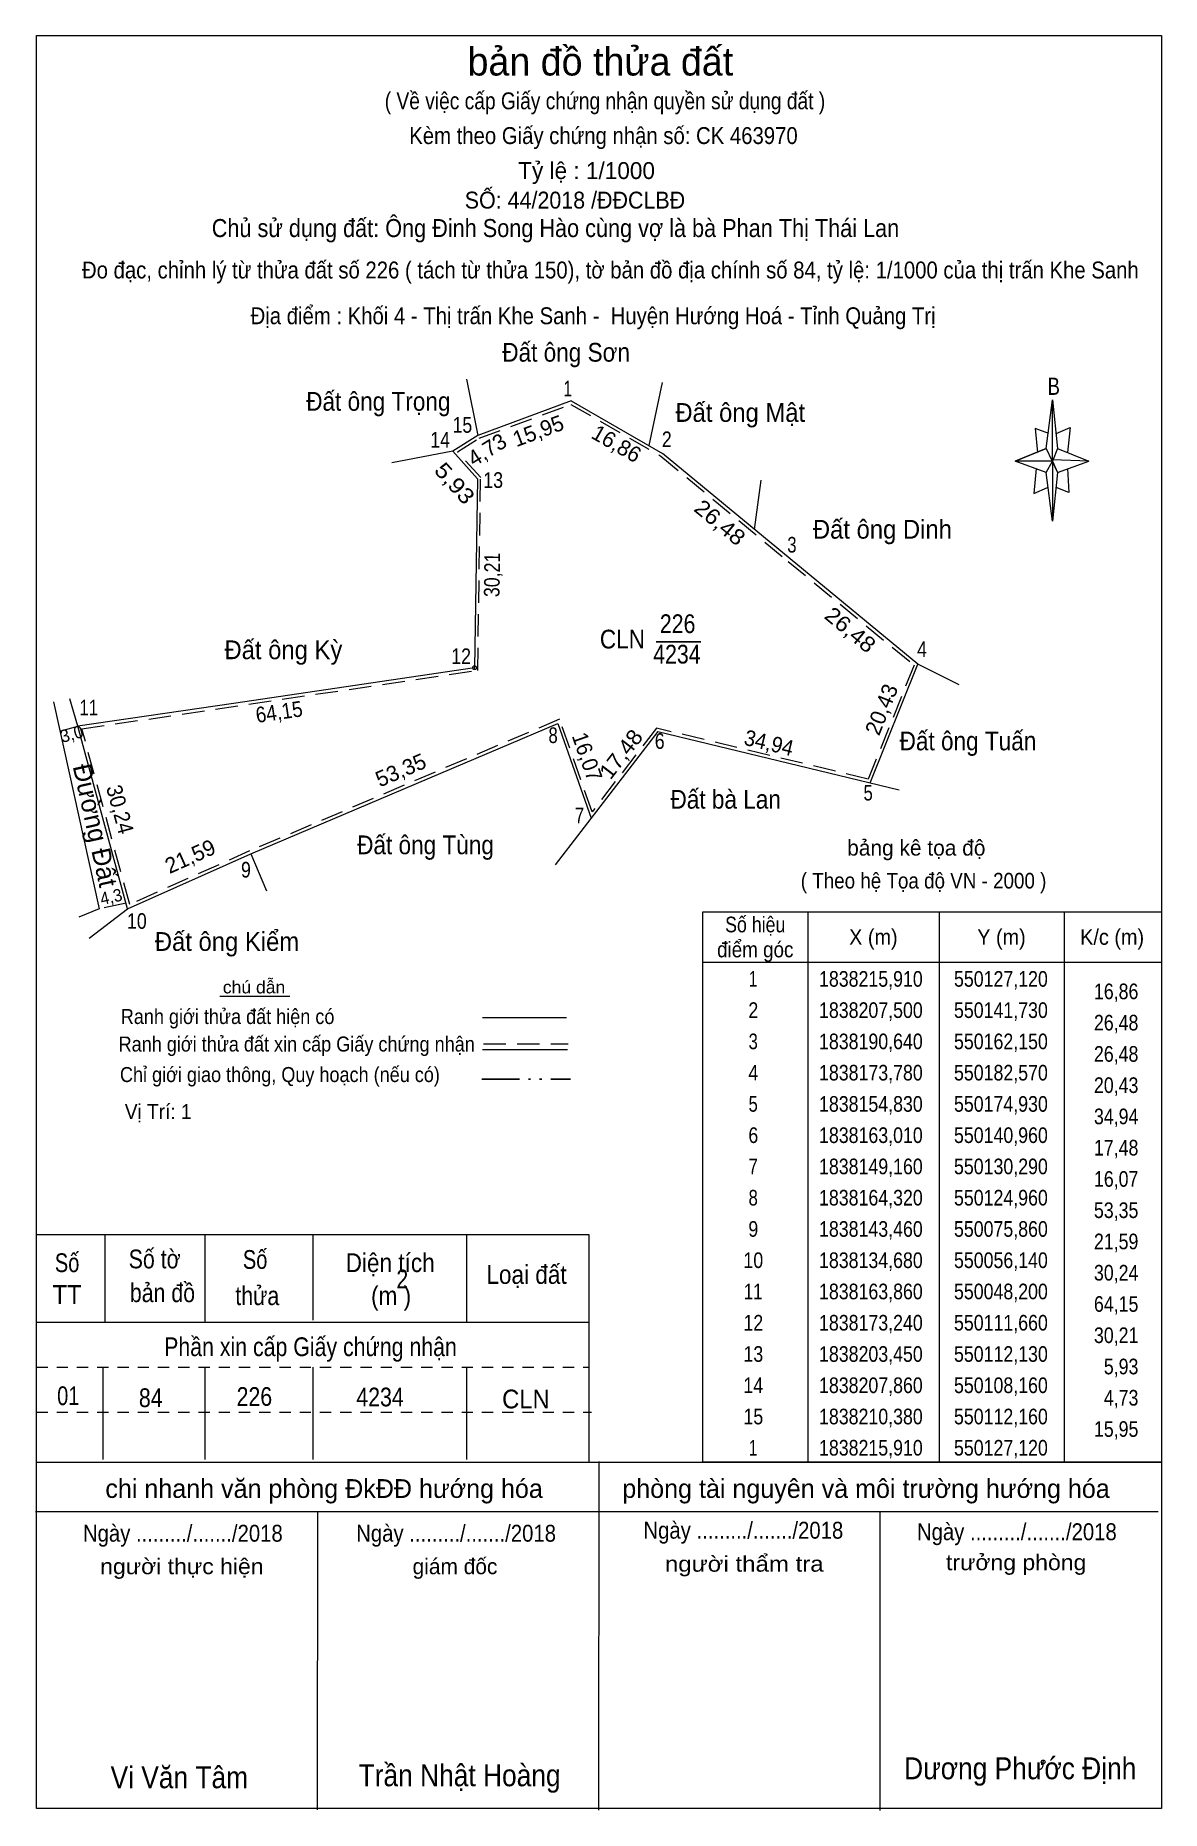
# Model space of a CAD drawing. Header units: metres. Extents: x 549105 to 551554, y 1837879 to 1838274.
# Drawn here: x 550041.4 to 550221.6, y 1837990.4 to 1838274.4 of the extents above; entities that cross this region are included whole.
import ezdxf
from ezdxf.enums import TextEntityAlignment as Align

# ---------------------------------------------------------------- set-up
doc = ezdxf.new("R2010")
doc.units = ezdxf.units.M
doc.header["$LTSCALE"] = 1.2
doc.header["$PDMODE"] = 32
doc.header["$PDSIZE"] = 0.6
for name, pattern in [('DASH_DOUBLE_DOT', [9.2, 5, -1.2, 0.3, -1.2, 0.3, -1.2]), ('MEDIUM_DASHED', [4.5, 3, -1.5]), ('SHORT_DASHED', [2.7, 1.5, -1.2])]:
    doc.linetypes.add(name, pattern=pattern)
for name, color, linetype, lineweight in [('10', 7, 'Continuous', 13), ('22', 7, 'Continuous', 13), ('5', 7, 'Continuous', 13), ('62', 7, 'Continuous', 13), ('63', 7, 'Continuous', 13)]:
    doc.layers.add(name, color=color, linetype=linetype, lineweight=lineweight)

msp = doc.modelspace()

# ---------------------------------------------------------------- texts
at = {"layer": '10'}
for s, width, p in [('Đất ông Sơn', 0.9, (550126.3, 1838222.19)), ('Đất ông Trọng', 0.9, (550096.255, 1838214.34)), ('Đất ông Mật', 0.95, (550154.16, 1838212.56)), ('Đất ông Dinh', 0.95, (550176.905, 1838193.88)), ('226', 0.85, (550144.14, 1838178.77)), ('Đất ông Kỳ', 0.95, (550081.065, 1838174.6)), ('4234', 0.85, (550144.025, 1838173.9)), ('Đất ông Tuấn', 0.9, (550190.595, 1838160.02)), ('Đất bà Lan', 0.9, (550151.83, 1838150.69)), ('Đất ông Tùng', 0.9, (550103.805, 1838143.4)), ('Đất ông Kiểm', 0.95, (550072.04, 1838127.94))]:
    msp.add_text(s, height=3, dxfattribs=dict(at, width=width)).set_placement(p, align=Align.CENTER)
for s, height, width, p in [(' 1', 2.5, 0.75, (550127.27, 1838216.64)), (' 15', 2.5, 0.85, (550111.28, 1838210.82)), (' 14', 2.5, 0.85, (550107.72, 1838208.45)), (' 2', 2.5, 0.85, (550143.19, 1838208.52)), (' 13', 2.5, 0.85, (550116.21, 1838202)), (' 3', 2.5, 0.8, (550163.17, 1838191.66)), ('CLN ', 3, 0.9, (550139.92, 1838176.31)), (' 12', 2.5, 0.85, (550111.08, 1838173.82)), (' 4', 2.5, 0.85, (550184.03, 1838174.95)), (' 11', 2.5, 0.8, (550051.41, 1838165.61)), (' 8', 2.5, 0.8, (550124.96, 1838161.19)), (' 6', 2.5, 0.85, (550142.06, 1838160.25)), (' 5', 2.5, 0.8, (550175.37, 1838151.99)), (' 7', 2.5, 0.8, (550129.19, 1838148.36)), (' 9', 2.5, 0.85, (550075.86, 1838139.67)), (' 10', 2.5, 0.85, (550059.2, 1838131.47))]:
    msp.add_text(s, height=height, dxfattribs=dict(at, width=width)).set_placement(p, align=Align.RIGHT)
for s, height, rotation, p in [('15,95', 2.5, 20.287, (550122.267, 1838209.953)), ('16,86', 2.5, 330.074, (550133.746, 1838207.992)), ('4,73', 2.5, 32.211, (550114.319, 1838207.053)), ('20,43', 2.5, 68.042, (550177.921, 1838166.093)), ('3,0', 2, 15.154, (550047.444, 1838161.678)), ('Đường Đất', 3, 282.456, (550049.503, 1838147.694)), ('53,35', 2.5, 23.018, (550100.326, 1838155.709)), ('21,59', 2.5, 24, (550066.657, 1838141.915))]:
    msp.add_text(s, height=height, rotation=rotation, dxfattribs=at).set_placement(p, align=Align.CENTER)
for s, height, rotation, width, p in [('5,93', 2.5, 311.994, 1.15, (550107.541, 1838201.901)), ('26,48', 2.5, 320.455, 1.1, (550150.119, 1838195.501)), ('30,21', 2.5, 89.109, 0.85, (550115.685, 1838188.066)), ('26,48', 2.5, 320.455, 1.1, (550170.979, 1838178.341)), ('64,15', 2.5, 8.408, 0.9, (550080.557, 1838164.941)), ('16,07', 2.5, 289.371, 0.95, (550128.494, 1838158.585)), ('17,48', 2.5, 52.389, 1.05, (550136.075, 1838158.652)), ('34,94', 2.5, 346.461, 0.95, (550158.462, 1838160.01)), ('30,24', 2.5, 285.222, 0.95, (550053.723, 1838150.248)), ('4,3', 2, 12.486, 0.95, (550053.719, 1838135.631))]:
    msp.add_text(s, height=height, rotation=rotation, dxfattribs=dict(at, width=width)).set_placement(p, align=Align.CENTER)
at = {"layer": '62'}
for s, height, p in [('bản đồ thửa đất', 4.5, (550131.78, 1838267.96)), ('Tỷ lệ : 1/1000', 2.7, (550129.575, 1838251.4)), ('bảng kê tọa độ', 2.5, (550182.33, 1838143.18)), ('chi nhanh văn phòng ĐkĐĐ hướng hóa', 3, (550087.575, 1838040.44)), ('phòng tài nguyên và môi trường hướng hóa', 3, (550174.28, 1838040.44)), ('giám đốc', 2.5, (550108.52, 1838028.24))]:
    msp.add_text(s, height=height, dxfattribs=at).set_placement(p, align=Align.CENTER)
for s, height, width, p in [('( Về việc cấp Giấy chứng nhận quyền sử dụng đất )', 2.7, 0.85, (550132.515, 1838262.56)), ('Kèm theo Giấy chứng nhận số: CK 463970', 2.7, 0.9, (550132.275, 1838257)), ('SỐ: 44/2018 /ĐĐCLBĐ', 2.7, 0.95, (550127.715, 1838246.68)), ('Đo đạc, chỉnh lý từ thửa đất số 226 ( tách từ thửa 150), tờ bản đồ địa chính số 84, tỷ lệ: 1/1000 của thị trấn Khe Sanh', 2.7, 0.9, (550133.375, 1838235.5)), ('Địa điểm : Khối 4 - Thị trấn Khe Sanh -  Huyện Hướng Hoá - Tỉnh Quảng Trị ', 2.7, 0.9, (550131.07, 1838228.18)), ('B', 2.755, 0.8, (550204.325, 1838216.88)), ('chú dẫn', 2, 1.05, (550076.37, 1838121.14)), ('Ranh giới thửa đất hiện có ', 2.4, 0.9, (550072.54, 1838116.24)), ('Ranh giới thửa đất xin cấp Giấy chứng nhận', 2.4, 0.9, (550083.195, 1838111.84)), ('Chỉ giới giao thông, Quy hoạch (nếu có)', 2.4, 0.9, (550080.505, 1838106.96)), ('Vị Trí: 1', 2.4, 0.95, (550061.03, 1838101.03)), ('Số', 3, 0.8, (550046.46, 1838076.56)), ('Số tờ', 3, 0.85, (550060.465, 1838077.16)), ('Số', 3, 0.8, (550076.54, 1838077.08)), ('Diện tích', 3, 0.9, (550098.15, 1838076.56)), ('2', 3, 0.85, (550100.09, 1838073.96)), ('Loại đất', 3, 0.9, (550119.965, 1838074.68)), ('TT', 3, 0.95, (550046.455, 1838071.48)), ('bản đồ', 3, 0.85, (550061.715, 1838071.76)), ('thửa', 3, 0.85, (550076.885, 1838071.28)), ('(m )', 3, 0.9, (550098.295, 1838071.28)), ('Phần xin cấp Giấy chứng nhận', 3, 0.85, (550085.4, 1838063.12)), ('01', 3, 0.8, (550046.65, 1838055.28)), ('84', 3, 0.85, (550059.84, 1838054.96)), ('226', 3, 0.85, (550076.42, 1838055.16)), ('4234', 3, 0.85, (550096.525, 1838055.08)), ('CLN', 3, 0.95, (550119.87, 1838054.76)), ('Ngày ........./......./2018', 2.7, 0.9, (550064.975, 1838033.44)), ('Ngày ........./......./2018', 2.7, 0.9, (550108.695, 1838033.44)), ('Ngày ........./......./2018', 2.7, 0.9, (550154.655, 1838033.92)), ('Ngày ........./......./2018', 2.7, 0.9, (550198.415, 1838033.68)), ('người thực hiện', 2.5, 1.1, (550064.82, 1838028.24)), ('người thẩm tra', 2.5, 1.15, (550154.8, 1838028.64)), (' trưởng phòng', 2.5, 1.1, (550197.795, 1838028.88)), ('Dương Phước Định', 3.5, 0.9, (550198.955, 1837995.44)), ('Vi Văn Tâm', 3.5, 0.9, (550064.415, 1837994)), ('Trần Nhật Hoàng', 3.5, 0.9, (550109.26, 1837994.32))]:
    msp.add_text(s, height=height, dxfattribs=dict(at, width=width)).set_placement(p, align=Align.CENTER)
at = {"layer": '62', "width": 0.9}
msp.add_text('Chủ sử dụng đất: Ông Đinh Song Hào cùng vợ là bà Phan Thị Thái Lan', height=2.88, dxfattribs=at).set_placement((550069.6, 1838242.12))
at = {"layer": '63'}
for s, width, p in [('( Theo hệ Tọa độ VN - 2000 )', 0.9, (550183.49, 1838137.92)), ('Số hiệu', 0.85, (550156.56, 1838130.91)), ('điểm góc', 0.9, (550156.56, 1838126.91)), ('X (m)', 0.95, (550175.46, 1838128.91)), ('Y (m)', 0.95, (550195.955, 1838128.91)), ('K/c (m)', 0.95, (550213.66, 1838128.91)), (' 1', 0.75, (550155.855, 1838122.21)), ('1838215,910', 0.85, (550175.06, 1838122.21)), ('550127,120', 0.85, (550195.865, 1838122.21)), (' 2', 0.85, (550155.86, 1838117.21)), ('1838207,500', 0.85, (550175.06, 1838117.21)), ('550141,730', 0.85, (550195.865, 1838117.21)), (' 3', 0.8, (550155.86, 1838112.21)), ('1838190,640', 0.85, (550175.06, 1838112.21)), ('550162,150', 0.85, (550195.865, 1838112.21)), (' 4', 0.85, (550155.855, 1838107.21)), ('1838173,780', 0.85, (550175.06, 1838107.21)), ('550182,570', 0.85, (550195.865, 1838107.21)), (' 5', 0.8, (550155.86, 1838102.21)), ('1838154,830', 0.85, (550175.06, 1838102.21)), ('550174,930', 0.85, (550195.865, 1838102.21)), (' 6', 0.85, (550155.86, 1838097.21)), ('1838163,010', 0.85, (550175.06, 1838097.21)), ('550140,960', 0.85, (550195.865, 1838097.21)), (' 7', 0.8, (550155.86, 1838092.21)), ('1838149,160', 0.85, (550175.06, 1838092.21)), ('550130,290', 0.85, (550195.865, 1838092.21)), (' 8', 0.8, (550155.86, 1838087.21)), ('1838164,320', 0.85, (550175.06, 1838087.21)), ('550124,960', 0.85, (550195.865, 1838087.21)), (' 9', 0.85, (550155.855, 1838082.21)), ('1838143,460', 0.85, (550175.06, 1838082.21)), ('550075,860', 0.85, (550195.865, 1838082.21)), (' 10', 0.85, (550155.855, 1838077.21)), ('1838134,680', 0.85, (550175.06, 1838077.21)), ('550056,140', 0.85, (550195.865, 1838077.21)), (' 11', 0.8, (550155.855, 1838072.21)), ('1838163,860', 0.85, (550175.06, 1838072.21)), ('550048,200', 0.85, (550195.865, 1838072.21)), (' 12', 0.85, (550155.86, 1838067.21)), ('1838173,240', 0.85, (550175.06, 1838067.21)), ('550111,660', 0.85, (550195.865, 1838067.21)), (' 13', 0.85, (550155.86, 1838062.21)), ('1838203,450', 0.85, (550175.06, 1838062.21)), ('550112,130', 0.85, (550195.865, 1838062.21)), (' 14', 0.85, (550155.855, 1838057.21)), ('1838207,860', 0.85, (550175.06, 1838057.21)), ('550108,160', 0.85, (550195.865, 1838057.21)), (' 15', 0.85, (550155.86, 1838052.21)), ('1838210,380', 0.85, (550175.06, 1838052.21)), ('550112,160', 0.85, (550195.865, 1838052.21)), (' 1', 0.75, (550155.855, 1838047.21)), ('1838215,910', 0.85, (550175.06, 1838047.21)), ('550127,120', 0.85, (550195.865, 1838047.21))]:
    msp.add_text(s, height=2.5, dxfattribs=dict(at, width=width)).set_placement(p, align=Align.CENTER)
at = {"layer": '63', "width": 0.85}
for s, p in [('16,86', (550217.86, 1838120.21)), ('26,48', (550217.86, 1838115.21)), ('26,48', (550217.86, 1838110.21)), ('20,43', (550217.86, 1838105.21)), ('34,94', (550217.86, 1838100.21)), ('17,48', (550217.86, 1838095.21)), ('16,07', (550217.86, 1838090.21)), ('53,35', (550217.86, 1838085.21)), ('21,59', (550217.86, 1838080.21)), ('30,24', (550217.86, 1838075.21)), ('64,15', (550217.86, 1838070.21)), ('30,21', (550217.86, 1838065.21)), ('5,93', (550217.86, 1838060.21)), ('4,73', (550217.86, 1838055.21)), ('15,95', (550217.86, 1838050.21))]:
    msp.add_text(s, height=2.5, dxfattribs=at).set_placement(p, align=Align.RIGHT)

# ---------------------------------------------------------------- linework, layer by layer
at = {"layer": '10'}
for p, q in [((550110.35, 1838219.4), (550112.16, 1838210.38)), ((550141.67, 1838218.88), (550139.54, 1838208.76)), ((550127.12, 1838215.91), (550112.16, 1838210.38)), ((550127.12, 1838215.91), (550141.73, 1838207.5)), ((550112.16, 1838210.38), (550108.16, 1838207.86)), ((550182.57, 1838173.78), (550141.73, 1838207.5)), ((550112.13, 1838203.45), (550111.66, 1838173.24)), ((550156.43, 1838195.36), (550157.5, 1838203.23)), ((550174.93, 1838154.83), (550182.57, 1838173.78)), ((550189.18, 1838170.48), (550182.57, 1838173.78)), ((550048.2, 1838163.86), (550046.92, 1838168.25)), ((550056.14, 1838134.68), (550048.2, 1838163.86)), ((550075.86, 1838143.46), (550124.96, 1838164.32)), ((550124.96, 1838164.32), (550130.29, 1838149.16)), ((550140.96, 1838163.01), (550124.56, 1838141.72)), ((550140.96, 1838163.01), (550179.6, 1838153.7)), ((550056.14, 1838134.68), (550075.86, 1838143.46)), ((550049.97, 1838129.98), (550056.14, 1838134.68))]:
    msp.add_line(p, q, dxfattribs=at)
at = {"layer": '10', "lineweight": 25}
msp.add_line((550140.72, 1838177.39), (550147.86, 1838177.39), dxfattribs=at)
at = {"layer": '10', "linetype": 'MEDIUM_DASHED'}
for p, q in [((550045.32, 1838163.08), (550048.2, 1838163.86)), ((550055.89, 1838135.59), (550051.6, 1838134.64))]:
    msp.add_line(p, q, dxfattribs=at)
msp.add_lwpolyline([(550127.07, 1838215.36), (550141.44, 1838207.09), (550161.83, 1838190.25), (550181.97, 1838173.63), (550174.63, 1838155.42), (550140.76, 1838163.57), (550130.46, 1838150.19), (550125.25, 1838164.99), (550075.66, 1838143.92), (550056.47, 1838135.37), (550048.83, 1838163.45), (550112.15, 1838172.81), (550112.63, 1838203.64), (550108.93, 1838207.75), (550112.38, 1838209.93)], close=True, dxfattribs=at)
at = {"layer": '10'}
for points in [[(550112.13, 1838203.45), (550108.16, 1838207.86), (550098.44, 1838206.03)], [(550111.66, 1838173.24), (550073.07, 1838167.5), (550048.2, 1838163.86)], [(550044.28, 1838167.78), (550051.6, 1838134.64), (550048.31, 1838133.34)], [(550056.14, 1838134.68), (550075.86, 1838143.46), (550078.36, 1838137.57)]]:
    msp.add_lwpolyline(points, dxfattribs=at)
msp.add_point((550111.66, 1838173.24), dxfattribs=at)
at = {"layer": '22'}
for p, q in [((550131.52, 1837990.48), (550131.56, 1838046.24)), ((550086.52, 1837990.52), (550086.56, 1838038.28)), ((550176.52, 1837990.44), (550176.56, 1838038.28))]:
    msp.add_line(p, q, dxfattribs=at)
at = {"layer": '5'}
msp.add_line((550041.4, 1838038.28), (550221, 1838038.28), dxfattribs=at)
msp.add_lwpolyline([(550041.56, 1838274.36), (550221.56, 1838274.36), (550221.56, 1837990.76), (550041.56, 1837990.76)], close=True, dxfattribs=at)
at = {"layer": '62'}
for p, q in [((550203.12, 1838208.28), (550204.12, 1838216.08)), ((550203.12, 1838204.48), (550198.12, 1838206.28)), ((550204.92, 1838208.28), (550209.92, 1838206.28)), ((550204.92, 1838204.48), (550204.12, 1838196.68)), ((550206.52, 1838205.08), (550206.72, 1838201.28)), ((550206.72, 1838201.28), (550204.72, 1838202.08)), ((550070.88, 1838120.7), (550082.08, 1838120.7)), ((550112.9, 1838117.28), (550126.36, 1838117.28)), ((550112.94, 1838112.16), (550126.52, 1838112.16)), ((550041.56, 1838082.56), (550129.96, 1838082.56)), ((550052.48, 1838082.56), (550052.48, 1838068.56)), ((550068.48, 1838082.56), (550068.48, 1838068.56)), ((550085.76, 1838082.56), (550085.76, 1838068.88)), ((550110.36, 1838082.56), (550110.36, 1838068.56)), ((550129.96, 1838082.56), (550129.96, 1838046.16)), ((550041.56, 1838068.56), (550129.96, 1838068.56)), ((550052.16, 1838061.36), (550052.16, 1838046.56)), ((550068.48, 1838061.36), (550068.48, 1838046.56)), ((550085.76, 1838061.36), (550085.76, 1838046.56)), ((550110.36, 1838061.36), (550110.36, 1838046.56)), ((550041.56, 1838046.16), (550221.56, 1838046.16))]:
    msp.add_line(p, q, dxfattribs=at)
at = {"layer": '62', "linetype": 'MEDIUM_DASHED'}
msp.add_line((550113.06, 1838113.08), (550126.64, 1838113.08), dxfattribs=at)
at = {"layer": '62', "linetype": 'DASH_DOUBLE_DOT', "lineweight": 25}
msp.add_line((550112.82, 1838107.44), (550127, 1838107.44), dxfattribs=at)
at = {"layer": '62', "linetype": 'SHORT_DASHED'}
for p, q in [((550041.56, 1838061.36), (550129.96, 1838061.36)), ((550041.56, 1838054.16), (550130.36, 1838054.16))]:
    msp.add_line(p, q, dxfattribs=at)
at = {"layer": '62'}
for points in [[(550204.12, 1838216.08), (550204.92, 1838208.28), (550204.12, 1838206.28)], [(550204.12, 1838206.28), (550198.12, 1838206.28), (550203.12, 1838208.28), (550204.92, 1838204.48), (550209.92, 1838206.28), (550204.12, 1838206.48)], [(550204.12, 1838206.28), (550204.12, 1838196.68), (550203.12, 1838204.48)]]:
    msp.add_lwpolyline(points, close=True, dxfattribs=at)
for points in [[(550204.72, 1838210.68), (550206.92, 1838211.68), (550206.52, 1838207.68)], [(550203.52, 1838210.68), (550201.32, 1838211.48), (550201.72, 1838207.68)], [(550204.12, 1838206.28), (550203.12, 1838208.28), (550198.12, 1838206.28)], [(550204.12, 1838206.28), (550204.92, 1838204.48), (550209.92, 1838206.28)], [(550201.52, 1838205.08), (550201.12, 1838201.08), (550203.32, 1838202.08)]]:
    msp.add_lwpolyline(points, dxfattribs=at)
msp.add_point((550202.62, 1837998.2), dxfattribs=at)
at = {"layer": '63'}
for p, q in [((550164.96, 1838134.16), (550164.96, 1838046.16)), ((550185.96, 1838134.16), (550185.96, 1838046.16)), ((550205.96, 1838134.16), (550205.96, 1838046.16)), ((550148.16, 1838126.16), (550221.56, 1838126.16))]:
    msp.add_line(p, q, dxfattribs=at)
msp.add_lwpolyline([(550148.16, 1838134.16), (550221.56, 1838134.16), (550221.56, 1838046.16), (550148.16, 1838046.16)], close=True, dxfattribs=at)

msp.set_redraw_order([(e.dxf.handle, doc.entitydb.next_handle()) for e in msp.query("TEXT MTEXT ATTDEF DIMENSION ARC_DIMENSION")])  # texts and dimensions are drawn at this point

doc.saveas('drawing.dxf')
